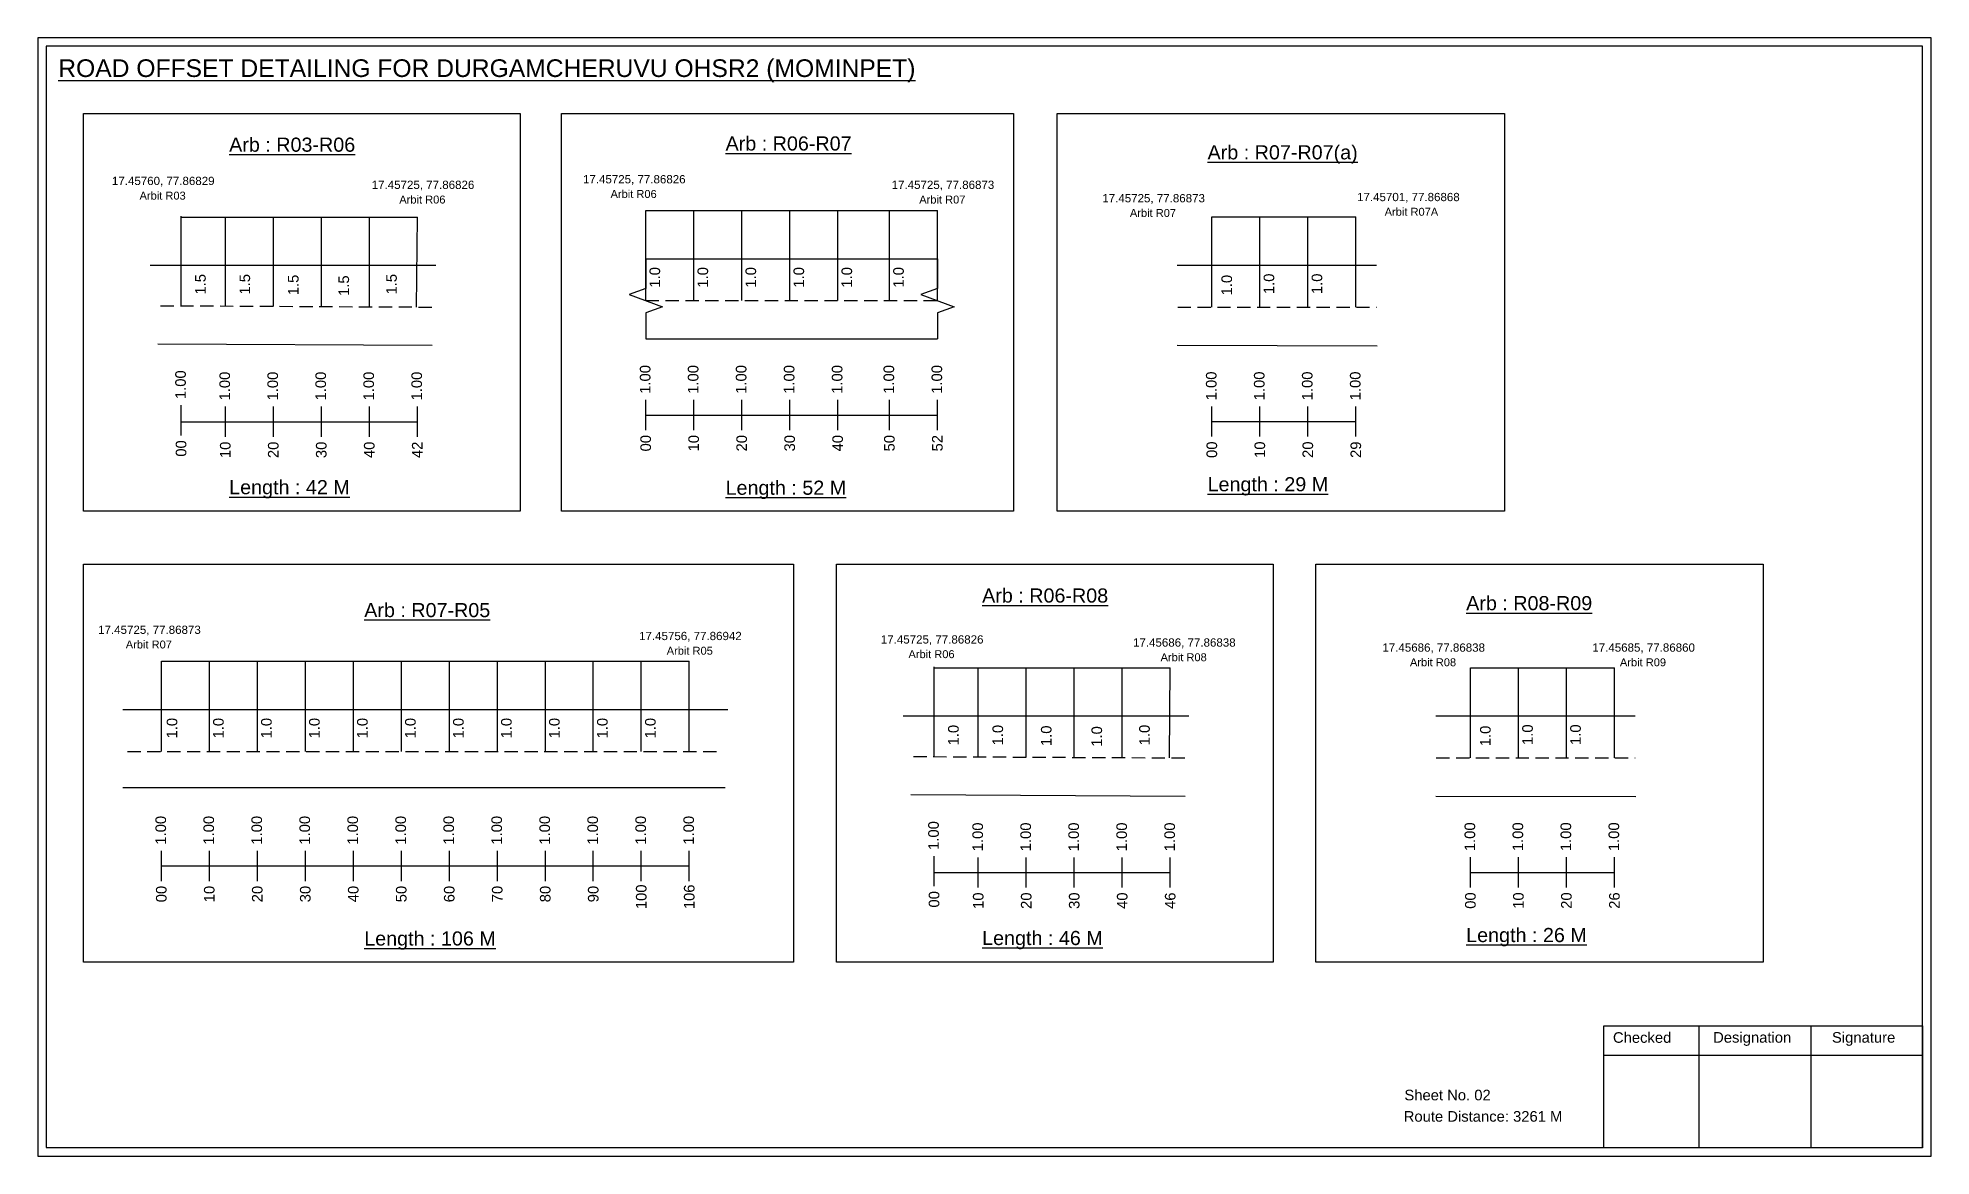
# Model space of a CAD drawing. Header units: inches. Extents: x 1512 to 7627, y 399 to 2397.
# Drawn here: x 5605 to 6141, y 1269 to 1586 of the extents above; entities that cross this region are included whole.
import ezdxf

# ---------------------------------------------------------------- set-up
doc = ezdxf.new("R2010")
doc.units = ezdxf.units.IN
doc.header["$MEASUREMENT"] = 0
doc.linetypes.add('DASHED2', pattern=[0.375, 0.25, -0.125])
doc.layers.add('PDF_Geometry', color=7, linetype='Continuous')
doc.layers.add('PDF_Text', color=5, linetype='Continuous')
doc.styles.add('PDF Arial', font='arial.ttf')
doc.styles.get("Standard").update_dxf_attribs({"font": 'arial.ttf'})

msp = doc.modelspace()

# ---------------------------------------------------------------- texts
at = {"color": 242, "true_color": 0xcd2027}
for s, height, p in [('%%UROAD OFFSET DETAILING FOR DURGAMCHERUVU OHSR2 (MOMINPET)', 5, (5610.4, 1574.54)), ('%%UArb : R03-R06', 4, (5658.83, 1553.37)), ('%%UArb : R06-R07', 4, (5799.49, 1553.71)), ('%%UArb : R07-R07(a)', 4, (5936.07, 1551.2)), ('%%ULength : 42 M', 4, (5658.83, 1456.37)), ('%%ULength : 52 M', 4, (5799.49, 1456.21)), ('%%ULength : 29 M', 4, (5936.07, 1457.2)), ('%%UArb : R06-R08', 4, (5872.19, 1425.68)), ('%%UArb : R08-R09', 4, (6009.35, 1423.52)), ('%%UArb : R07-R05', 4, (5697.1, 1421.55)), ('%%ULength : 106 M', 4, (5697.1, 1328.55)), ('%%ULength : 46 M', 4, (5872.19, 1328.68)), ('%%ULength : 26 M', 4, (6009.35, 1329.52))]:
    msp.add_text(s, height=height, dxfattribs=at).set_placement(p)
at = {"color": 5}
for s, height, p in [('17.45760, 77.86829', 2.34, (5625.61, 1543.94)), ('17.45725, 77.86826', 2.34, (5699.22, 1542.83)), ('17.45725, 77.86826', 2.34, (5759.08, 1544.41)), ('17.45725, 77.86873', 2.34, (5846.55, 1542.83)), ('Arbit R03', 2.246, (5633.44, 1539.81)), ('Arbit R06', 2.246, (5707.04, 1538.7)), ('Arbit R06', 2.246, (5766.9, 1540.28)), ('Arbit R07', 2.246, (5854.37, 1538.7)), ('17.45725, 77.86873', 2.34, (5906.24, 1539.04)), ('17.45701, 77.86868', 2.34, (5978.43, 1539.37)), ('Arbit R07', 2.246, (5914.06, 1534.91)), ('Arbit R07A', 2.246, (5986.25, 1535.24)), ('17.45725, 77.86873', 2.34, (5621.71, 1416.81)), ('17.45756, 77.86942', 2.34, (5774.99, 1415.05)), ('17.45725, 77.86826', 2.34, (5843.49, 1414.07)), ('Arbit R07', 2.246, (5629.53, 1412.68)), ('Arbit R05', 2.246, (5782.81, 1410.92)), ('Arbit R06', 2.246, (5851.31, 1409.94)), ('17.45686, 77.86838', 2.34, (5914.94, 1413.2)), ('Arbit R08', 2.246, (5922.76, 1409.07)), ('17.45686, 77.86838', 2.34, (5985.6, 1411.77)), ('17.45685, 77.86860', 2.34, (6045.09, 1411.77)), ('Arbit R08', 2.246, (5993.42, 1407.65)), ('Arbit R09', 2.246, (6052.91, 1407.64))]:
    msp.add_text(s, height=height, dxfattribs=at).set_placement(p)
for s, p in [('1.5', (5652.19, 1512.91)), ('1.5', (5664.76, 1512.91)), ('1.5', (5678.5, 1512.72)), ('1.5', (5706.33, 1512.93)), ('1.0', (5780.94, 1514.87)), ('1.0', (5794.54, 1514.87)), ('1.0', (5808.14, 1514.87)), ('1.0', (5821.74, 1514.87)), ('1.0', (5835.34, 1514.87)), ('1.0', (5849.99, 1514.88)), ('1.0', (5943, 1512.67)), ('1.0', (5954.96, 1513.04)), ('1.0', (5968.56, 1513.04)), ('1.5', (5692.81, 1512.52)), ('1.0', (5644.13, 1387.19)), ('1.0', (5657.28, 1387.19)), ('1.0', (5670.88, 1387.19)), ('1.0', (5684.48, 1387.19)), ('1.0', (5698.08, 1387.19)), ('1.0', (5711.68, 1387.19)), ('1.0', (5725.28, 1387.19)), ('1.0', (5738.88, 1387.19)), ('1.0', (5752.48, 1387.19)), ('1.0', (5766.08, 1387.19)), ('1.0', (5779.68, 1387.19)), ('1.0', (5865.55, 1385.22)), ('1.0', (5878.12, 1385.22)), ('1.0', (5891.86, 1385.03)), ('1.0', (5906.17, 1384.84)), ('1.0', (5919.69, 1385.25)), ('1.0', (6016.28, 1384.99)), ('1.0', (6028.23, 1385.35)), ('1.0', (6041.83, 1385.35))]:
    msp.add_text(s, height=3, rotation=90).set_placement(p)
at = {"color": 217, "true_color": 0x93278f}
for s, p in [('1.00', (5778.2, 1484.8)), ('1.00', (5791.8, 1484.8)), ('1.00', (5805.4, 1484.8)), ('1.00', (5819, 1484.8)), ('1.00', (5832.6, 1484.8)), ('1.00', (5847.25, 1484.8)), ('1.00', (5860.85, 1484.8)), ('1.00', (5646.55, 1483.31)), ('1.00', (5659.07, 1482.92)), ('1.00', (5672.67, 1482.92)), ('1.00', (5686.27, 1482.92)), ('1.00', (5699.87, 1482.92)), ('1.00', (5713.47, 1482.92)), ('1.00', (5938.61, 1482.96)), ('1.00', (5952.21, 1482.96)), ('1.00', (5965.81, 1482.96)), ('1.00', (5979.41, 1482.96)), ('00', (5646.7, 1466.99)), ('10', (5659.22, 1466.6)), ('20', (5672.82, 1466.6)), ('30', (5686.42, 1466.6)), ('40', (5700.02, 1466.6)), ('42', (5713.62, 1466.6)), ('00', (5778.35, 1468.48)), ('10', (5791.95, 1468.48)), ('20', (5805.55, 1468.48)), ('30', (5819.15, 1468.48)), ('40', (5832.75, 1468.48)), ('50', (5847.4, 1468.48)), ('52', (5861, 1468.48)), ('00', (5938.77, 1466.64)), ('10', (5952.37, 1466.64)), ('20', (5965.97, 1466.64)), ('29', (5979.57, 1466.64)), ('1.00', (5640.94, 1357.11)), ('1.00', (5654.54, 1357.11)), ('1.00', (5668.14, 1357.11)), ('1.00', (5681.74, 1357.11)), ('1.00', (5695.34, 1357.11)), ('1.00', (5708.94, 1357.11)), ('1.00', (5722.54, 1357.11)), ('1.00', (5736.14, 1357.11)), ('1.00', (5749.74, 1357.11)), ('1.00', (5763.34, 1357.11)), ('1.00', (5776.94, 1357.11)), ('1.00', (5790.54, 1357.11)), ('1.00', (5859.91, 1355.62)), ('1.00', (5872.43, 1355.23)), ('1.00', (5886.03, 1355.23)), ('1.00', (5899.63, 1355.23)), ('1.00', (5913.23, 1355.23)), ('1.00', (5926.83, 1355.23)), ('1.00', (6011.89, 1355.27)), ('1.00', (6025.49, 1355.27)), ('1.00', (6039.09, 1355.27)), ('1.00', (6052.69, 1355.27)), ('00', (5641.09, 1340.79)), ('10', (5654.69, 1340.79)), ('20', (5668.29, 1340.79)), ('30', (5681.89, 1340.79)), ('40', (5695.49, 1340.79)), ('50', (5709.09, 1340.79)), ('60', (5722.69, 1340.79)), ('70', (5736.29, 1340.79)), ('80', (5749.89, 1340.79)), ('90', (5763.49, 1340.79)), ('100', (5777.09, 1338.84)), ('106', (5790.69, 1338.84)), ('00', (5860.06, 1339.3)), ('10', (5872.58, 1338.91)), ('20', (5886.18, 1338.91)), ('30', (5899.78, 1338.91)), ('40', (5913.38, 1338.91)), ('46', (5926.98, 1338.91)), ('00', (6012.04, 1338.95)), ('10', (6025.64, 1338.95)), ('20', (6039.24, 1338.95)), ('26', (6052.84, 1338.95))]:
    msp.add_text(s, height=3, rotation=90, dxfattribs=at).set_placement(p)
for s, p in [('Sheet No. 02', (5991.84, 1284.7)), ('Route Distance: 3261 M', (5991.65, 1278.65))]:
    msp.add_text(s, height=3).set_placement(p)
at = {"layer": 'PDF_Text', "color": 7, "attachment_point": 7, "style": 'PDF Arial'}
for s, insert, char_height in [('Checked', (6050.94, 1300.95), 3.001), ('Designation', (6079.32, 1300.12), 3.0006), ('Signature', (6113, 1300.12), 3.001)]:
    msp.add_mtext(s, dxfattribs=dict(at, insert=insert, char_height=char_height))

# ---------------------------------------------------------------- linework, layer by layer
for p, q in [((5645.23, 1509.62), (5645.23, 1535.16)), ((5657.75, 1509.57), (5657.75, 1534.86)), ((5671.35, 1509.52), (5671.35, 1534.86)), ((5684.95, 1509.58), (5684.95, 1534.86)), ((5698.55, 1509.32), (5698.55, 1534.86)), ((5711.92, 1509.36), (5712.15, 1534.86)), ((5776.87, 1511.2), (5776.87, 1536.74)), ((5790.47, 1511.2), (5790.47, 1536.74)), ((5804.07, 1511.2), (5804.07, 1536.74)), ((5817.67, 1511.2), (5817.67, 1536.74)), ((5831.27, 1511.2), (5831.27, 1536.74)), ((5845.92, 1511.2), (5845.92, 1536.74)), ((5859.52, 1511.2), (5859.52, 1536.74)), ((5937.29, 1509.36), (5937.29, 1534.9)), ((5950.89, 1509.36), (5950.89, 1534.9)), ((5964.49, 1509.36), (5964.49, 1534.9)), ((5978.09, 1509.36), (5978.09, 1534.9)), ((5717.4, 1521.19), (5636.44, 1521.19)), ((5776.87, 1523.08), (5859.52, 1523.08)), ((5927.45, 1521.25), (5983.94, 1521.25)), ((5638.65, 1498.98), (5716.38, 1498.55)), ((5776.87, 1500.4), (5859.52, 1500.4)), ((5927.45, 1498.56), (5984.16, 1498.44)), ((5639.62, 1383.51), (5639.62, 1409.05)), ((5653.22, 1383.51), (5653.22, 1409.05)), ((5666.82, 1383.51), (5666.82, 1409.05)), ((5680.42, 1383.51), (5680.42, 1409.05)), ((5694.02, 1383.51), (5694.02, 1409.05)), ((5707.62, 1383.51), (5707.62, 1409.05)), ((5721.22, 1383.51), (5721.22, 1409.05)), ((5734.82, 1383.51), (5734.82, 1409.05)), ((5748.42, 1383.51), (5748.42, 1409.05)), ((5762.02, 1383.51), (5762.02, 1409.05)), ((5775.62, 1383.51), (5775.62, 1409.05)), ((5789.22, 1383.51), (5789.22, 1409.05)), ((5858.58, 1381.94), (5858.58, 1407.47)), ((5871.11, 1381.89), (5871.11, 1407.17)), ((5884.71, 1381.83), (5884.71, 1407.17)), ((5898.31, 1381.89), (5898.31, 1407.17)), ((5911.91, 1381.64), (5911.91, 1407.17)), ((5925.28, 1381.67), (5925.51, 1407.17)), ((6010.57, 1381.68), (6010.57, 1407.21)), ((6024.17, 1381.68), (6024.17, 1407.21)), ((6037.77, 1381.68), (6037.77, 1407.21)), ((6051.37, 1381.68), (6051.37, 1407.21)), ((5628.74, 1395.4), (5800.1, 1395.4)), ((5930.76, 1393.5), (5849.8, 1393.5)), ((6000.73, 1393.56), (6057.22, 1393.56)), ((5799.4, 1373.21), (5628.74, 1373.21)), ((5852.01, 1371.3), (5929.74, 1370.86)), ((6000.73, 1370.88), (6057.44, 1370.75))]:
    msp.add_line(p, q)
at = {"color": 5}
for p, q in [((5645.23, 1534.86), (5712.15, 1534.86)), ((5776.87, 1536.74), (5859.52, 1536.74)), ((5937.29, 1534.9), (5978.09, 1534.9)), ((5639.62, 1409.05), (5789.22, 1409.05)), ((5858.58, 1407.17), (5925.51, 1407.17)), ((6010.57, 1407.21), (6051.37, 1407.21))]:
    msp.add_line(p, q, dxfattribs=at)
at = {"linetype": 'DASHED2', "ltscale": 15}
for p, q in [((5639.37, 1509.77), (5717.65, 1509.36)), ((5776.87, 1511.2), (5859.52, 1511.2)), ((5927.6, 1509.36), (5983.94, 1509.36)), ((5630.01, 1383.51), (5797.61, 1383.51)), ((5852.73, 1382.08), (5931.01, 1381.67)), ((6000.88, 1381.68), (6057.22, 1381.68))]:
    msp.add_line(p, q, dxfattribs=at)
at = {"color": 217, "true_color": 0x93278f}
for p, q in [((5645.23, 1473.01), (5645.23, 1481.57)), ((5657.75, 1472.62), (5657.75, 1481.18)), ((5671.35, 1472.62), (5671.35, 1481.18)), ((5684.95, 1472.62), (5684.95, 1481.18)), ((5698.55, 1472.62), (5698.55, 1481.18)), ((5712.15, 1472.62), (5712.15, 1481.18)), ((5776.87, 1474.5), (5776.87, 1483.06)), ((5790.47, 1474.5), (5790.47, 1483.06)), ((5804.07, 1474.5), (5804.07, 1483.06)), ((5817.67, 1474.5), (5817.67, 1483.06)), ((5831.27, 1474.5), (5831.27, 1483.06)), ((5845.92, 1474.51), (5845.92, 1483.06)), ((5859.52, 1474.51), (5859.52, 1483.06)), ((5937.29, 1472.67), (5937.29, 1481.22)), ((5950.89, 1472.67), (5950.89, 1481.22)), ((5964.49, 1472.67), (5964.49, 1481.22)), ((5978.09, 1472.67), (5978.09, 1481.22)), ((5645.23, 1476.89), (5712.15, 1476.91)), ((5776.87, 1478.77), (5859.52, 1478.78)), ((5937.29, 1476.93), (5978.09, 1476.94)), ((5639.62, 1346.81), (5639.62, 1355.37)), ((5653.22, 1346.81), (5653.22, 1355.37)), ((5666.82, 1346.81), (5666.82, 1355.37)), ((5680.42, 1346.81), (5680.42, 1355.37)), ((5694.02, 1346.81), (5694.02, 1355.37)), ((5707.62, 1346.81), (5707.62, 1355.37)), ((5721.22, 1346.81), (5721.22, 1355.37)), ((5734.82, 1346.81), (5734.82, 1355.37)), ((5748.42, 1346.81), (5748.42, 1355.37)), ((5762.02, 1346.81), (5762.02, 1355.37)), ((5775.62, 1346.81), (5775.62, 1355.37)), ((5789.22, 1346.81), (5789.22, 1355.37)), ((5858.58, 1345.32), (5858.58, 1353.88)), ((5871.11, 1344.94), (5871.11, 1353.5)), ((5884.71, 1344.94), (5884.71, 1353.5)), ((5898.31, 1344.94), (5898.31, 1353.5)), ((5911.91, 1344.94), (5911.91, 1353.5)), ((5925.51, 1344.94), (5925.51, 1353.5)), ((6010.57, 1344.98), (6010.57, 1353.54)), ((6024.17, 1344.98), (6024.17, 1353.54)), ((6037.77, 1344.98), (6037.77, 1353.54)), ((6051.37, 1344.98), (6051.37, 1353.54)), ((5639.62, 1351.08), (5789.22, 1351.11)), ((5858.58, 1349.21), (5925.51, 1349.22)), ((6010.57, 1349.25), (6051.37, 1349.26))]:
    msp.add_line(p, q, dxfattribs=at)
for points in [[(5617.52, 1564.22), (5741.33, 1564.22), (5741.33, 1451.54), (5617.52, 1451.54)], [(5753.01, 1564.22), (5881.1, 1564.22), (5881.1, 1451.54), (5753.01, 1451.54)], [(5893.43, 1564.22), (6020.18, 1564.22), (6020.18, 1451.54), (5893.43, 1451.54)], [(5617.52, 1436.53), (5818.76, 1436.53), (5818.76, 1323.85), (5617.52, 1323.85)], [(5830.88, 1436.53), (5954.68, 1436.53), (5954.68, 1323.85), (5830.88, 1323.85)], [(5966.71, 1436.53), (6093.46, 1436.53), (6093.46, 1323.85), (5966.71, 1323.85)]]:
    msp.add_lwpolyline(points, close=True)
at = {"linetype": 'Continuous'}
for points in [[(5776.87, 1523.08), (5776.87, 1514.65), (5772.13, 1512.93), (5781.61, 1509.47), (5776.87, 1507.75), (5776.87, 1500.4)], [(5859.52, 1523.08), (5859.52, 1514.65), (5854.78, 1512.93), (5864.27, 1509.47), (5859.52, 1507.75), (5859.52, 1500.4)]]:
    msp.add_lwpolyline(points, dxfattribs=at)
at = {"layer": 'PDF_Geometry'}
for points in [[(5604.62, 1585.61), (5604.62, 1268.9), (6141.1, 1268.9), (6141.1, 1585.61)], [(5606.95, 1583.29), (5606.95, 1271.32), (6138.68, 1271.32), (6138.68, 1583.29)]]:
    msp.add_lwpolyline(points, close=True, dxfattribs=at)
at = {"layer": 'PDF_Geometry', "color": 242, "true_color": 0xcc1f26}
msp.add_lwpolyline([(6138.68, 1271.23), (6048.34, 1271.23), (6048.34, 1305.84), (6138.68, 1305.84)], close=True, dxfattribs=at)
for points in [[(6075.32, 1305.84), (6075.32, 1271.23)], [(6107.04, 1305.84), (6107.04, 1271.23)], [(6048.34, 1297.47), (6138.68, 1297.47)]]:
    msp.add_lwpolyline(points, dxfattribs=at)

msp.set_redraw_order([(e.dxf.handle, doc.entitydb.next_handle()) for e in msp.query("TEXT MTEXT ATTDEF DIMENSION ARC_DIMENSION")])  # texts and dimensions are drawn at this point

doc.saveas('drawing.dxf')
